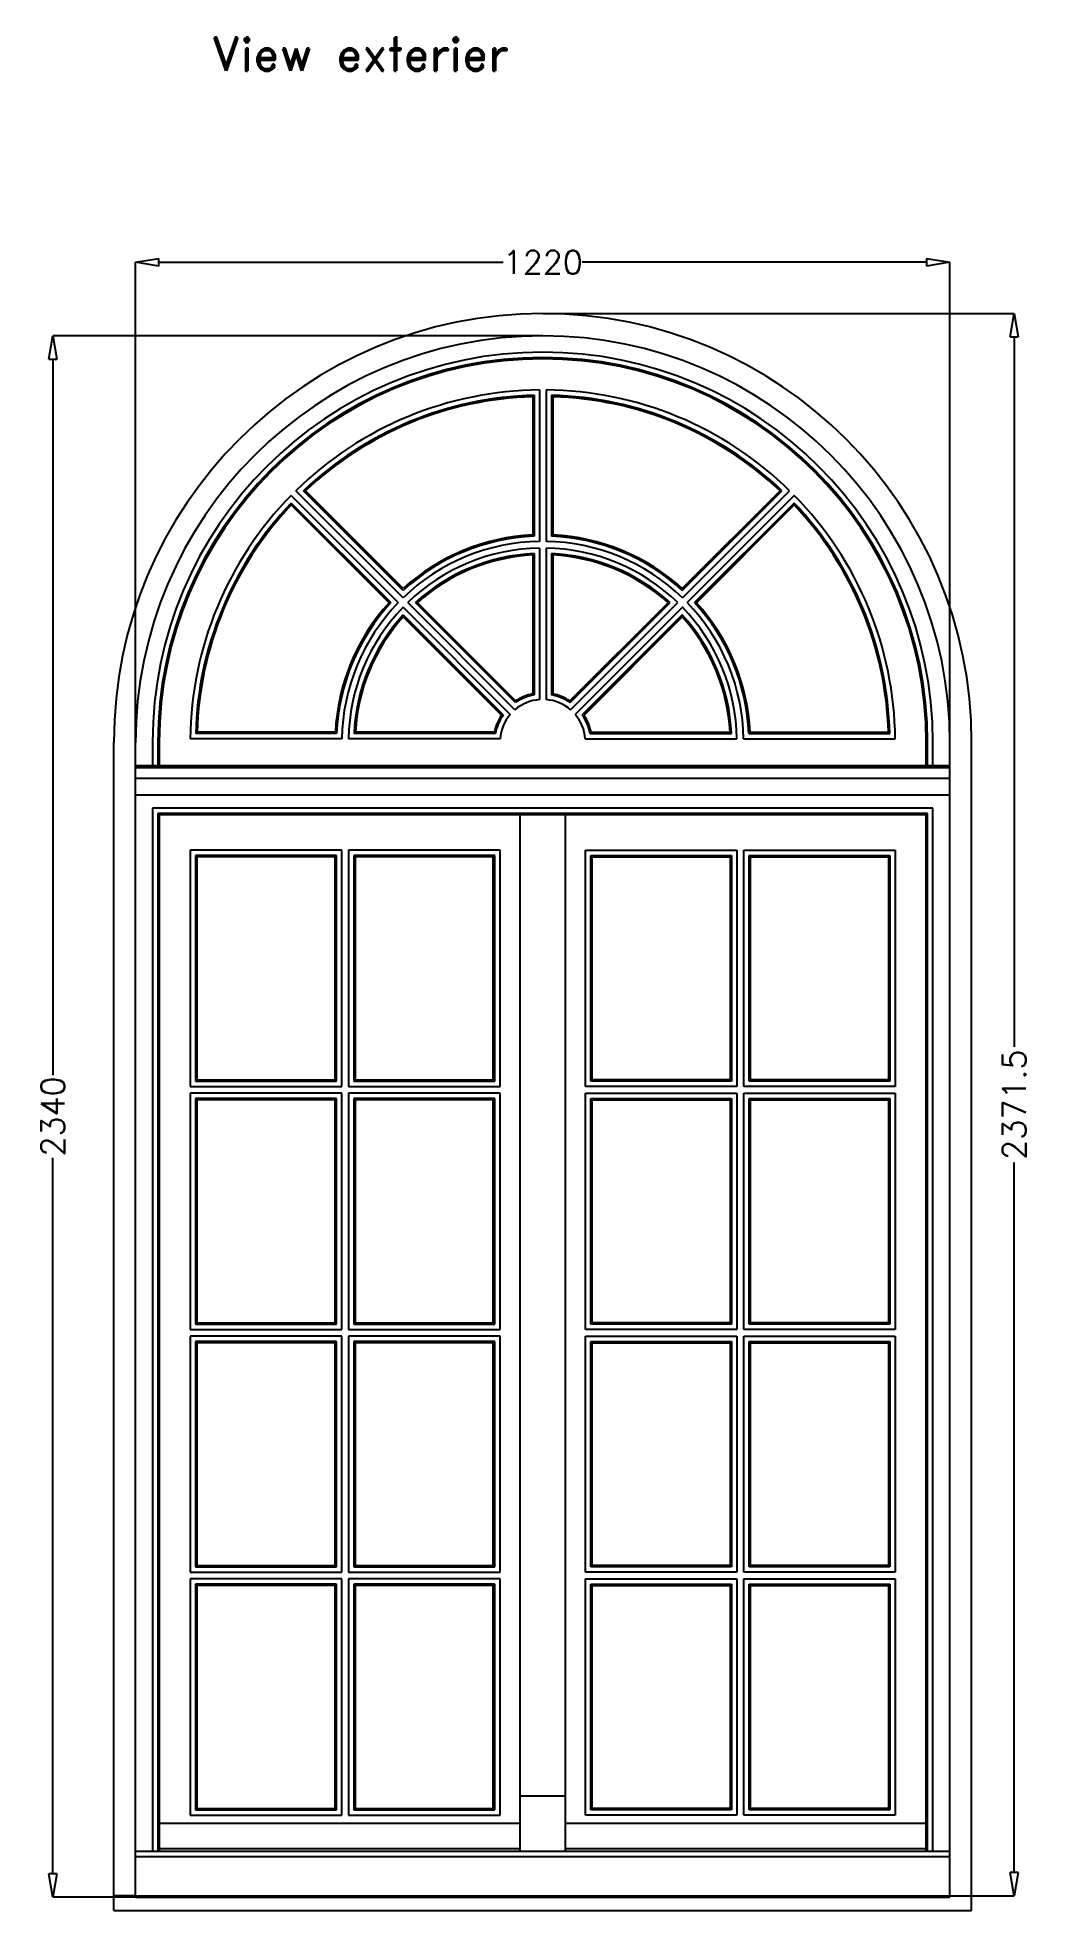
# Model space of a CAD drawing. Header units: millimetres. Extents: x 2806 to 10642, y -276 to 6064.
# Drawn here: x 7216 to 8702, y 3257 to 6064 of the extents above; entities that cross this region are included whole.
import ezdxf
from ezdxf.enums import TextEntityAlignment as Align

# ---------------------------------------------------------------- set-up
doc = ezdxf.new("R2010")
doc.units = ezdxf.units.MM
doc.layers.get('0').update_dxf_attribs({"color": 250})
for name, color, linetype in [('dim', 7, 'Continuous'), ('txt', 189, 'Continuous'), ('wall', 5, 'Continuous')]:
    doc.layers.add(name, color=color, linetype=linetype)
doc.styles.add('ROMAND', font='romand.shx')
doc.styles.add('romans', font='romans.shx')
doc.dimstyles.new('ECH1-1 objet', dxfattribs={"dimtxt": 35, "dimasz": 35, "dimexe": 0.18, "dimexo": 0, "dimgap": 0.09, "dimtad": 0, "dimdec": 8, "dimdsep": 46, "dimtxsty": 'romans', "dimblk1": 'CLOSEDBLANK', "dimblk2": 'CLOSEDBLANK', "dimsah": 1, "dimcen": 1, "dimclrd": 9, "dimclre": 9, "dimclrt": 6, "dimadec": 0, "dimazin": 0, "dimtfac": 1, "dimtdec": 8, "dimtofl": 0, "dimtmove": 0, "dimatfit": 3, "dimldrblk": 'CLOSEDBLANK', "dimfxl": 1, "dimtolj": 1, "dimtzin": 0, "dimarcsym": 0})

msp = doc.modelspace()

# ---------------------------------------------------------------- texts
at = {"layer": 'txt', "style": 'ROMAND'}
msp.add_text('View exterier', height=50, dxfattribs=at).set_placement((7698.58066124, 6013.77110727), align=Align.CENTER)

# ---------------------------------------------------------------- blocks, each defined once
blk = doc.blocks.new('_ClosedBlank')
at = {"color": 0, "linetype": 'ByBlock', "lineweight": -2}
for p, q in [((-1, 0.167), (0, 0)), ((-1, 0.167), (-1, -0.167)), ((0, 0), (-1, -0.167))]:
    blk.add_line(p, q, dxfattribs=at)
blk = doc.blocks.new('*D49')
at = {"layer": 'Defpoints', "color": 0, "transparency": 16777216}
for p in [(7362.5, 5726.8), (7362.5, 5006.6), (8582.5, 5006.6)]:
    blk.add_point(p, dxfattribs=at)
at = {"layer": 'dim', "color": 9, "lineweight": -2, "transparency": 16777216}
for p, q in [((7362.5, 5006.6), (7362.5, 5727)), ((7397.5, 5726.8), (7913.3, 5726.8)), ((8547.5, 5726.8), (8031.8, 5726.8)), ((8582.5, 5006.6), (8582.5, 5727))]:
    blk.add_line(p, q, dxfattribs=at)
at = {"layer": 'dim', "color": 9, "lineweight": -2, "transparency": 16777216, "xscale": 35, "yscale": 35, "zscale": 35, "rotation": 180}
blk.add_blockref('_ClosedBlank', (7362.5, 5726.8), dxfattribs=at)
at = {"layer": 'dim', "color": 9, "lineweight": -2, "transparency": 16777216, "xscale": 35, "yscale": 35, "zscale": 35}
blk.add_blockref('_ClosedBlank', (8582.5, 5726.8), dxfattribs=at)
at = {"layer": 'dim', "color": 6, "transparency": 16777216, "insert": (7972.5, 5726.8), "char_height": 35, "attachment_point": 5, "style": 'romans'}
blk.add_mtext('\\A1;1220', dxfattribs=at)
blk = doc.blocks.new('*D73')
at = {"layer": 'Defpoints', "color": 0, "transparency": 16777216}
for p in [(7238.6, 5616.6), (7972.5, 5616.6), (7362.5, 3276.6)]:
    blk.add_point(p, dxfattribs=at)
at = {"layer": 'dim', "color": 9, "lineweight": -2, "transparency": 16777216}
for p, q in [((7972.5, 5616.6), (7238.5, 5616.6)), ((7238.6, 5581.6), (7238.6, 4508.4)), ((7238.6, 3311.6), (7238.6, 4384.9)), ((7362.5, 3276.6), (7238.5, 3276.6))]:
    blk.add_line(p, q, dxfattribs=at)
at = {"layer": 'dim', "color": 9, "lineweight": -2, "transparency": 16777216, "xscale": 35, "yscale": 35, "zscale": 35}
for p, rotation in [((7238.6, 5616.6), 90), ((7238.6, 3276.6), 270)]:
    blk.add_blockref('_ClosedBlank', p, dxfattribs=dict(at, rotation=rotation))
at = {"layer": 'dim', "color": 6, "transparency": 16777216, "insert": (7238.6, 4446.6), "char_height": 35, "attachment_point": 5, "rotation": 90, "style": 'romans'}
blk.add_mtext('\\A1;2340', dxfattribs=at)
blk = doc.blocks.new('*D75')
at = {"layer": 'Defpoints', "color": 0, "transparency": 16777216}
for p in [(7972.5, 5650.1), (8678.8, 5650.1), (8615, 3278.6)]:
    blk.add_point(p, dxfattribs=at)
at = {"layer": 'dim', "color": 9, "lineweight": -2, "transparency": 16777216}
for p, q in [((7972.5, 5650.1), (8678.9, 5650.1)), ((8678.8, 5615.1), (8678.8, 4551.1)), ((8678.8, 3313.6), (8678.8, 4377.6)), ((8615, 3278.6), (8678.9, 3278.6))]:
    blk.add_line(p, q, dxfattribs=at)
at = {"layer": 'dim', "color": 9, "lineweight": -2, "transparency": 16777216, "xscale": 35, "yscale": 35, "zscale": 35}
for p, rotation in [((8678.8, 5650.1), 90), ((8678.8, 3278.6), 270)]:
    blk.add_blockref('_ClosedBlank', p, dxfattribs=dict(at, rotation=rotation))
at = {"layer": 'dim', "color": 6, "transparency": 16777216, "insert": (8678.8, 4464.4), "char_height": 35, "attachment_point": 5, "rotation": 90, "style": 'romans'}
blk.add_mtext('\\A1;2371.5', dxfattribs=at)

# ---------------------------------------------------------------- dimensions: what is measured, and where the dimension line sits
at = {"layer": 'dim'}
dim = msp.add_linear_dim(base=(7362.5300428201, 5726.8153180649), p1=(8582.5300428201, 5006.6223844145), p2=(7362.5300428201, 5006.6223844145), dimstyle='ECH1-1 objet', dxfattribs=at)
dim.commit()
dim.dimension.update_dxf_attribs({"geometry": '*D49', "text_midpoint": (7972.5300428201, 5726.8153180649)})
for base, p1, p2, picture, middle in [((8678.7602225838, 5650.1223844145), (8615.0300428201, 3278.6223844146), (7972.5300428201, 5650.1223844145), '*D75', (8678.7602225838, 4464.3723844145)), ((7238.6383146991, 5616.6223844145), (7362.5300428201, 3276.6223844146), (7972.5300428201, 5616.6223844145), '*D73', (7238.6383146991, 4446.6223844145))]:
    dim = msp.add_linear_dim(base=base, p1=p1, p2=p2, angle=90, dimstyle='ECH1-1 objet', dxfattribs=at)
    dim.commit()
    dim.dimension.update_dxf_attribs({"geometry": picture, "text_midpoint": middle})

# ---------------------------------------------------------------- linework, layer by layer
for p, q in [((7967.53004282, 5535.59870964), (7967.53004282, 5308.58085331)), ((7977.53004282, 5535.59870964), (7977.53004282, 5308.58085331)), ((7957.53004282, 5525.4051574), (7957.53004282, 5318.26043746)), ((7959.53004282, 5527.45985902), (7959.53004282, 5316.34880052)), ((7985.53004282, 5527.45985902), (7985.53004282, 5316.34880052)), ((7987.53004282, 5525.4051574), (7987.53004282, 5318.26043746)), ((7595.65886904, 5377.42249038), (7756.1847347, 5216.89662472)), ((7595.75705126, 5366.01059966), (7745.03511231, 5216.73253862)), ((7595.79573114, 5363.14349266), (7742.2691673, 5216.6700565)), ((7763.25580251, 5223.96769253), (7602.72993685, 5384.49355819)), ((7763.41988862, 5235.11731493), (7614.14182757, 5384.39537598)), ((7763.48237073, 5237.88325994), (7617.00893458, 5384.35669609)), ((8181.57771491, 5237.88325994), (8328.05115106, 5384.35669609)), ((8181.64019702, 5235.11731493), (8330.91825807, 5384.39537598)), ((8181.80428313, 5223.96769253), (8342.33014879, 5384.49355819)), ((8349.4012166, 5377.42249038), (8188.87535094, 5216.89662472)), ((8349.30303438, 5366.01059966), (8200.02497333, 5216.73253862)), ((8349.2643545, 5363.14349266), (8202.79091834, 5216.6700565)), ((7957.53004282, 5288.22174293), (7957.53004282, 5080.08616847)), ((7959.53004282, 5290.32364016), (7959.53004282, 5078.43904912)), ((7967.53004282, 5298.57942592), (7967.53004282, 5071.42677298)), ((7977.53004282, 5298.57942592), (7977.53004282, 5071.42677298)), ((7985.53004282, 5290.32364016), (7985.53004282, 5078.43904912)), ((7987.53004282, 5288.22174293), (7987.53004282, 5080.08616847)), ((7763.25681183, 5209.82454759), (7923.87799309, 5049.20336633)), ((7763.43767968, 5198.32997125), (7913.26271083, 5048.50494009)), ((7763.5097319, 5195.4294919), (7910.683808, 5048.25541579)), ((7930.9490609, 5056.27443414), (7770.32787965, 5216.8956154)), ((7931.64748714, 5066.8897164), (7781.82245599, 5216.71474756)), ((7931.89701144, 5069.46861923), (7784.72293533, 5216.64269534)), ((8013.1630742, 5069.46861923), (8160.33715031, 5216.64269534)), ((8013.4125985, 5066.8897164), (8163.23762965, 5216.71474756)), ((8014.11102474, 5056.27443414), (8174.73220599, 5216.8956154)), ((8181.80327381, 5209.82454759), (8021.18209255, 5049.20336633)), ((8181.62240596, 5198.32997125), (8031.79737481, 5048.50494009)), ((8181.55035374, 5195.4294919), (8034.37627764, 5048.25541579)), ((7330.03004282, 3256.62238441), (7330.03004282, 5007.62238441)), ((7388.03004282, 5007.62238441), (7388.03004282, 4972.62238441)), ((7396.03004282, 5007.62238441), (7396.03004282, 4972.62238441)), ((7398.03004282, 5007.62238441), (7398.03004282, 4972.62238441)), ((7671.57157392, 5012.62238441), (7444.55371759, 5012.62238441)), ((7663.80362672, 5020.62238441), (7452.69256822, 5020.62238441)), ((7661.89198977, 5022.62238441), (7454.74726984, 5022.62238441)), ((7908.72565426, 5012.62238441), (7681.57300132, 5012.62238441)), ((7901.71337811, 5020.62238441), (7689.82878707, 5020.62238441)), ((7900.06625876, 5022.62238441), (7691.9306843, 5022.62238441)), ((8036.33443138, 5012.62238441), (8263.48708432, 5012.62238441)), ((8043.34670753, 5020.62238441), (8255.23129857, 5020.62238441)), ((8044.99382688, 5022.62238441), (8253.12940134, 5022.62238441)), ((8273.48851172, 5012.62238441), (8500.50636805, 5012.62238441)), ((8281.25645892, 5020.62238441), (8492.36751742, 5020.62238441)), ((8283.16809587, 5022.62238441), (8490.31281581, 5022.62238441)), ((8547.03004282, 4972.62238441), (8547.03004282, 5007.62238441)), ((8549.03004282, 4972.62238441), (8549.03004282, 5007.62238441)), ((8557.03004282, 4972.62238441), (8557.03004282, 5007.62238441)), ((8615.03004282, 3256.62238441), (8615.03004282, 5007.62238441)), ((7362.53004282, 4972.62238441), (8582.53004282, 4972.62238441)), ((7362.53004282, 4969.62238441), (8582.53004282, 4969.62238441)), ((7362.53004282, 4953.62238441), (8582.53004282, 4953.62238441)), ((7362.53004282, 4928.62238441), (8582.53004282, 4928.62238441)), ((8557.03004282, 4908.62238441), (7388.03004282, 4908.62238441)), ((7388.03004282, 4908.62238441), (7388.03004282, 3345.62238441)), ((8549.03004282, 4900.62238441), (7396.03004282, 4900.62238441)), ((7396.03004282, 4900.62238441), (7396.03004282, 3345.62238441)), ((8547.03004282, 4898.62238441), (7398.03004282, 4898.62238441)), ((7398.03004282, 4898.62238441), (7398.03004282, 3345.62238441)), ((7938.53004282, 3345.62238441), (7938.53004282, 4898.62238441)), ((8006.53004282, 3345.62238441), (8006.53004282, 4898.62238441)), ((8547.03004282, 3345.62238441), (8547.03004282, 4898.62238441)), ((8549.03004282, 3345.62238441), (8549.03004282, 4900.62238441)), ((8557.03004282, 3345.62238441), (8557.03004282, 4908.62238441)), ((7671.53004282, 4845.62238441), (7444.53004282, 4845.62238441)), ((7444.53004282, 4845.62238441), (7444.53004282, 4491.62238441)), ((7663.53004282, 4837.62238441), (7452.53004282, 4837.62238441)), ((7452.53004282, 4837.62238441), (7452.53004282, 4499.62238441)), ((7661.53004282, 4835.62238441), (7454.53004282, 4835.62238441)), ((7454.53004282, 4835.62238441), (7454.53004282, 4501.62238441)), ((7661.53004282, 4501.62238441), (7661.53004282, 4835.62238441)), ((7663.53004282, 4499.62238441), (7663.53004282, 4837.62238441)), ((7671.53004282, 4491.62238441), (7671.53004282, 4845.62238441)), ((7908.53004282, 4845.62238441), (7681.53004282, 4845.62238441)), ((7681.53004282, 4845.62238441), (7681.53004282, 4491.62238441)), ((7900.53004282, 4837.62238441), (7689.53004282, 4837.62238441)), ((7689.53004282, 4837.62238441), (7689.53004282, 4499.62238441)), ((7898.53004282, 4835.62238441), (7691.53004282, 4835.62238441)), ((7691.53004282, 4835.62238441), (7691.53004282, 4501.62238441)), ((7898.53004282, 4501.62238441), (7898.53004282, 4835.62238441)), ((7900.53004282, 4499.62238441), (7900.53004282, 4837.62238441)), ((7908.53004282, 4491.62238441), (7908.53004282, 4845.62238441)), ((8036.53004282, 4491.62238441), (8036.53004282, 4845.62238441)), ((8036.53004282, 4845.62238441), (8263.53004282, 4845.62238441)), ((8044.53004282, 4499.62238441), (8044.53004282, 4837.62238441)), ((8044.53004282, 4837.62238441), (8255.53004282, 4837.62238441)), ((8046.53004282, 4501.62238441), (8046.53004282, 4835.62238441)), ((8046.53004282, 4835.62238441), (8253.53004282, 4835.62238441)), ((8253.53004282, 4835.62238441), (8253.53004282, 4501.62238441)), ((8255.53004282, 4837.62238441), (8255.53004282, 4499.62238441)), ((8263.53004282, 4845.62238441), (8263.53004282, 4491.62238441)), ((8273.53004282, 4491.62238441), (8273.53004282, 4845.62238441)), ((8273.53004282, 4845.62238441), (8500.53004282, 4845.62238441)), ((8281.53004282, 4499.62238441), (8281.53004282, 4837.62238441)), ((8281.53004282, 4837.62238441), (8492.53004282, 4837.62238441)), ((8283.53004282, 4501.62238441), (8283.53004282, 4835.62238441)), ((8283.53004282, 4835.62238441), (8490.53004282, 4835.62238441)), ((8490.53004282, 4835.62238441), (8490.53004282, 4501.62238441)), ((8492.53004282, 4837.62238441), (8492.53004282, 4499.62238441)), ((8500.53004282, 4845.62238441), (8500.53004282, 4491.62238441)), ((7444.53004282, 4491.62238441), (7671.53004282, 4491.62238441)), ((7452.53004282, 4499.62238441), (7663.53004282, 4499.62238441)), ((7454.53004282, 4501.62238441), (7661.53004282, 4501.62238441)), ((7681.53004282, 4491.62238441), (7908.53004282, 4491.62238441)), ((7689.53004282, 4499.62238441), (7900.53004282, 4499.62238441)), ((7691.53004282, 4501.62238441), (7898.53004282, 4501.62238441)), ((8263.53004282, 4491.62238441), (8036.53004282, 4491.62238441)), ((8255.53004282, 4499.62238441), (8044.53004282, 4499.62238441)), ((8253.53004282, 4501.62238441), (8046.53004282, 4501.62238441)), ((8500.53004282, 4491.62238441), (8273.53004282, 4491.62238441)), ((8492.53004282, 4499.62238441), (8281.53004282, 4499.62238441)), ((8490.53004282, 4501.62238441), (8283.53004282, 4501.62238441)), ((7671.53004282, 4481.62238441), (7444.53004282, 4481.62238441)), ((7444.53004282, 4481.62238441), (7444.53004282, 4127.62238441)), ((7663.53004282, 4473.62238441), (7452.53004282, 4473.62238441)), ((7452.53004282, 4473.62238441), (7452.53004282, 4135.62238441)), ((7661.53004282, 4471.62238441), (7454.53004282, 4471.62238441)), ((7454.53004282, 4471.62238441), (7454.53004282, 4137.62238441)), ((7661.53004282, 4137.62238441), (7661.53004282, 4471.62238441)), ((7663.53004282, 4135.62238441), (7663.53004282, 4473.62238441)), ((7671.53004282, 4127.62238441), (7671.53004282, 4481.62238441)), ((7908.53004282, 4481.62238441), (7681.53004282, 4481.62238441)), ((7681.53004282, 4481.62238441), (7681.53004282, 4127.62238441)), ((7900.53004282, 4473.62238441), (7689.53004282, 4473.62238441)), ((7689.53004282, 4473.62238441), (7689.53004282, 4135.62238441)), ((7898.53004282, 4471.62238441), (7691.53004282, 4471.62238441)), ((7691.53004282, 4471.62238441), (7691.53004282, 4137.62238441)), ((7898.53004282, 4137.62238441), (7898.53004282, 4471.62238441)), ((7900.53004282, 4135.62238441), (7900.53004282, 4473.62238441)), ((7908.53004282, 4127.62238441), (7908.53004282, 4481.62238441)), ((8036.53004282, 4127.62238441), (8036.53004282, 4481.62238441)), ((8036.53004282, 4481.62238441), (8263.53004282, 4481.62238441)), ((8044.53004282, 4135.62238441), (8044.53004282, 4473.62238441)), ((8044.53004282, 4473.62238441), (8255.53004282, 4473.62238441)), ((8046.53004282, 4137.62238441), (8046.53004282, 4471.62238441)), ((8046.53004282, 4471.62238441), (8253.53004282, 4471.62238441)), ((8253.53004282, 4471.62238441), (8253.53004282, 4137.62238441)), ((8255.53004282, 4473.62238441), (8255.53004282, 4135.62238441)), ((8263.53004282, 4481.62238441), (8263.53004282, 4127.62238441)), ((8273.53004282, 4127.62238441), (8273.53004282, 4481.62238441)), ((8273.53004282, 4481.62238441), (8500.53004282, 4481.62238441)), ((8281.53004282, 4135.62238441), (8281.53004282, 4473.62238441)), ((8281.53004282, 4473.62238441), (8492.53004282, 4473.62238441)), ((8283.53004282, 4137.62238441), (8283.53004282, 4471.62238441)), ((8283.53004282, 4471.62238441), (8490.53004282, 4471.62238441)), ((8490.53004282, 4471.62238441), (8490.53004282, 4137.62238441)), ((8492.53004282, 4473.62238441), (8492.53004282, 4135.62238441)), ((8500.53004282, 4481.62238441), (8500.53004282, 4127.62238441)), ((7444.53004282, 4127.62238441), (7671.53004282, 4127.62238441)), ((7452.53004282, 4135.62238441), (7663.53004282, 4135.62238441)), ((7454.53004282, 4137.62238441), (7661.53004282, 4137.62238441)), ((7681.53004282, 4127.62238441), (7908.53004282, 4127.62238441)), ((7689.53004282, 4135.62238441), (7900.53004282, 4135.62238441)), ((7691.53004282, 4137.62238441), (7898.53004282, 4137.62238441)), ((8263.53004282, 4127.62238441), (8036.53004282, 4127.62238441)), ((8255.53004282, 4135.62238441), (8044.53004282, 4135.62238441)), ((8253.53004282, 4137.62238441), (8046.53004282, 4137.62238441)), ((8500.53004282, 4127.62238441), (8273.53004282, 4127.62238441)), ((8492.53004282, 4135.62238441), (8281.53004282, 4135.62238441)), ((8490.53004282, 4137.62238441), (8283.53004282, 4137.62238441)), ((7671.53004282, 4117.62238441), (7444.53004282, 4117.62238441)), ((7444.53004282, 4117.62238441), (7444.53004282, 3763.62238441)), ((7663.53004282, 4109.62238441), (7452.53004282, 4109.62238441)), ((7452.53004282, 4109.62238441), (7452.53004282, 3771.62238441)), ((7661.53004282, 4107.62238441), (7454.53004282, 4107.62238441)), ((7454.53004282, 4107.62238441), (7454.53004282, 3773.62238441)), ((7661.53004282, 3773.62238441), (7661.53004282, 4107.62238441)), ((7663.53004282, 3771.62238441), (7663.53004282, 4109.62238441)), ((7671.53004282, 3763.62238441), (7671.53004282, 4117.62238441)), ((7908.53004282, 4117.62238441), (7681.53004282, 4117.62238441)), ((7681.53004282, 4117.62238441), (7681.53004282, 3763.62238441)), ((7900.53004282, 4109.62238441), (7689.53004282, 4109.62238441)), ((7689.53004282, 4109.62238441), (7689.53004282, 3771.62238441)), ((7898.53004282, 4107.62238441), (7691.53004282, 4107.62238441)), ((7691.53004282, 4107.62238441), (7691.53004282, 3773.62238441)), ((7898.53004282, 3773.62238441), (7898.53004282, 4107.62238441)), ((7900.53004282, 3771.62238441), (7900.53004282, 4109.62238441)), ((7908.53004282, 3763.62238441), (7908.53004282, 4117.62238441)), ((8036.53004282, 3763.62238441), (8036.53004282, 4117.62238441)), ((8036.53004282, 4117.62238441), (8263.53004282, 4117.62238441)), ((8044.53004282, 3771.62238441), (8044.53004282, 4109.62238441)), ((8044.53004282, 4109.62238441), (8255.53004282, 4109.62238441)), ((8046.53004282, 3773.62238441), (8046.53004282, 4107.62238441)), ((8046.53004282, 4107.62238441), (8253.53004282, 4107.62238441)), ((8253.53004282, 4107.62238441), (8253.53004282, 3773.62238441)), ((8255.53004282, 4109.62238441), (8255.53004282, 3771.62238441)), ((8263.53004282, 4117.62238441), (8263.53004282, 3763.62238441)), ((8273.53004282, 3763.62238441), (8273.53004282, 4117.62238441)), ((8273.53004282, 4117.62238441), (8500.53004282, 4117.62238441)), ((8281.53004282, 3771.62238441), (8281.53004282, 4109.62238441)), ((8281.53004282, 4109.62238441), (8492.53004282, 4109.62238441)), ((8283.53004282, 3773.62238441), (8283.53004282, 4107.62238441)), ((8283.53004282, 4107.62238441), (8490.53004282, 4107.62238441)), ((8490.53004282, 4107.62238441), (8490.53004282, 3773.62238441)), ((8492.53004282, 4109.62238441), (8492.53004282, 3771.62238441)), ((8500.53004282, 4117.62238441), (8500.53004282, 3763.62238441)), ((7444.53004282, 3763.62238441), (7671.53004282, 3763.62238441)), ((7452.53004282, 3771.62238441), (7663.53004282, 3771.62238441)), ((7454.53004282, 3773.62238441), (7661.53004282, 3773.62238441)), ((7681.53004282, 3763.62238441), (7908.53004282, 3763.62238441)), ((7689.53004282, 3771.62238441), (7900.53004282, 3771.62238441)), ((7691.53004282, 3773.62238441), (7898.53004282, 3773.62238441)), ((8263.53004282, 3763.62238441), (8036.53004282, 3763.62238441)), ((8255.53004282, 3771.62238441), (8044.53004282, 3771.62238441)), ((8253.53004282, 3773.62238441), (8046.53004282, 3773.62238441)), ((8500.53004282, 3763.62238441), (8273.53004282, 3763.62238441)), ((8492.53004282, 3771.62238441), (8281.53004282, 3771.62238441)), ((8490.53004282, 3773.62238441), (8283.53004282, 3773.62238441)), ((7671.53004282, 3753.62238441), (7444.53004282, 3753.62238441)), ((7444.53004282, 3753.62238441), (7444.53004282, 3399.62238441)), ((7663.53004282, 3745.62238441), (7452.53004282, 3745.62238441)), ((7452.53004282, 3745.62238441), (7452.53004282, 3407.62238441)), ((7661.53004282, 3743.62238441), (7454.53004282, 3743.62238441)), ((7454.53004282, 3743.62238441), (7454.53004282, 3409.62238441)), ((7661.53004282, 3409.62238441), (7661.53004282, 3743.62238441)), ((7663.53004282, 3407.62238441), (7663.53004282, 3745.62238441)), ((7671.53004282, 3399.62238441), (7671.53004282, 3753.62238441)), ((7908.53004282, 3753.62238441), (7681.53004282, 3753.62238441)), ((7681.53004282, 3753.62238441), (7681.53004282, 3399.62238441)), ((7900.53004282, 3745.62238441), (7689.53004282, 3745.62238441)), ((7689.53004282, 3745.62238441), (7689.53004282, 3407.62238441)), ((7898.53004282, 3743.62238441), (7691.53004282, 3743.62238441)), ((7691.53004282, 3743.62238441), (7691.53004282, 3409.62238441)), ((7898.53004282, 3409.62238441), (7898.53004282, 3743.62238441)), ((7900.53004282, 3407.62238441), (7900.53004282, 3745.62238441)), ((7908.53004282, 3399.62238441), (7908.53004282, 3753.62238441)), ((8036.53004282, 3399.62238441), (8036.53004282, 3753.62238441)), ((8036.53004282, 3753.62238441), (8263.53004282, 3753.62238441)), ((8044.53004282, 3407.62238441), (8044.53004282, 3745.62238441)), ((8044.53004282, 3745.62238441), (8255.53004282, 3745.62238441)), ((8046.53004282, 3409.62238441), (8046.53004282, 3743.62238441)), ((8046.53004282, 3743.62238441), (8253.53004282, 3743.62238441)), ((8253.53004282, 3743.62238441), (8253.53004282, 3409.62238441)), ((8255.53004282, 3745.62238441), (8255.53004282, 3407.62238441)), ((8263.53004282, 3753.62238441), (8263.53004282, 3399.62238441)), ((8273.53004282, 3399.62238441), (8273.53004282, 3753.62238441)), ((8273.53004282, 3753.62238441), (8500.53004282, 3753.62238441)), ((8281.53004282, 3407.62238441), (8281.53004282, 3745.62238441)), ((8281.53004282, 3745.62238441), (8492.53004282, 3745.62238441)), ((8283.53004282, 3409.62238441), (8283.53004282, 3743.62238441)), ((8283.53004282, 3743.62238441), (8490.53004282, 3743.62238441)), ((8490.53004282, 3743.62238441), (8490.53004282, 3409.62238441)), ((8492.53004282, 3745.62238441), (8492.53004282, 3407.62238441)), ((8500.53004282, 3753.62238441), (8500.53004282, 3399.62238441)), ((7938.53004282, 3428.62238441), (8006.53004282, 3428.62238441)), ((7444.53004282, 3399.62238441), (7671.53004282, 3399.62238441)), ((7452.53004282, 3407.62238441), (7663.53004282, 3407.62238441)), ((7454.53004282, 3409.62238441), (7661.53004282, 3409.62238441)), ((7681.53004282, 3399.62238441), (7908.53004282, 3399.62238441)), ((7689.53004282, 3407.62238441), (7900.53004282, 3407.62238441)), ((7691.53004282, 3409.62238441), (7898.53004282, 3409.62238441)), ((8263.53004282, 3399.62238441), (8036.53004282, 3399.62238441)), ((8255.53004282, 3407.62238441), (8044.53004282, 3407.62238441)), ((8253.53004282, 3409.62238441), (8046.53004282, 3409.62238441)), ((8500.53004282, 3399.62238441), (8273.53004282, 3399.62238441)), ((8492.53004282, 3407.62238441), (8281.53004282, 3407.62238441)), ((8490.53004282, 3409.62238441), (8283.53004282, 3409.62238441)), ((7398.03004282, 3387.61294194), (7938.53004282, 3387.61294194)), ((8006.53004282, 3387.61294194), (8547.03004282, 3387.61294194)), ((7362.53004282, 3345.62238441), (8582.53004282, 3345.62238441)), ((7398.03004282, 3349.62238441), (7938.53004282, 3349.62238441)), ((8006.53004282, 3349.62238441), (8547.03004282, 3349.62238441)), ((7362.53004282, 3337.6106755), (8582.53004282, 3337.6106755)), ((7362.53004282, 3278.62238441), (7330.03004282, 3278.62238441)), ((7330.03004282, 3256.62238441), (8615.03004282, 3256.62238441)), ((7362.53004282, 3278.62238441), (8582.53004282, 3278.62238441)), ((8582.53004282, 3278.62238441), (8615.03004282, 3278.62238441))]:
    msp.add_line(p, q)
for radius, start, end in [(642.5, 0, 180), (584.5, 360, 180), (576.5, 360, 180), (574.5, 0, 180), (528, 90.5425817792, 134.4574182208), (528, 45.5425817792, 89.4574182208), (520, 91.4325437376, 133.5674562624), (518, 91.659376158, 133.340623842), (520, 46.4325437376, 88.5674562624), (518, 46.659376158, 88.340623842), (528, 135.5425817792, 179.4574182208), (520, 136.4325437376, 178.5674562624), (518, 136.659376158, 178.340623842), (518, 1.659376158, 43.340623842), (520, 1.4325437376, 43.5674562624), (528, 0.5425817792, 44.4574182208), (301, 90.9518009107, 134.0481990893), (309, 92.41121371, 132.58878629), (311, 92.764534588, 132.235465412), (301, 45.9518009107, 89.0481990893), (309, 47.41121371, 87.58878629), (311, 47.764534588, 87.235465412), (291, 90.9845120118, 134.0154879882), (283, 92.6328881232, 132.3671118768), (281, 93.0599479677, 131.9400520323), (291, 45.9845120118, 89.0154879882), (283, 47.6328881232, 87.3671118768), (281, 48.0599479677, 86.9400520323), (311, 137.764534588, 177.235465412), (309, 137.41121371, 177.58878629), (301, 135.9518009107, 179.0481990893), (291, 135.9845120118, 179.0154879882), (283, 137.6328881232, 177.3671118768), (281, 138.0599479677, 176.9400520323), (281, 3.0599479677, 41.9400520323), (283, 2.6328881232, 42.3671118768), (291, 0.9845120118, 44.0154879882), (301, 0.9518009107, 44.0481990893), (309, 2.41121371, 42.58878629), (311, 2.764534588, 42.235465412), (64, 94.480798786, 130.519201214), (72, 100.402121009, 124.597878991), (74, 101.6950504026, 123.3049495974), (64, 49.480798786, 85.519201214), (72, 55.402121009, 79.597878991), (74, 56.6950504026, 78.3049495974), (74, 146.6950504026, 168.3049495974), (72, 145.402121009, 169.597878991), (64, 139.480798786, 175.519201214), (64, 4.480798786, 40.519201214), (72, 10.402121009, 34.597878991), (74, 11.6950504026, 33.3049495974)]:
    msp.add_arc((7972.53004282, 5007.62238441), radius, start, end)
at = {"layer": 'wall'}
for p, q in [((7362.53004282, 3276.62238441), (7362.53004282, 5006.62238441)), ((8582.53004282, 3276.62238441), (8582.53004282, 5006.62238441)), ((7362.53004282, 3276.62238441), (8582.53004282, 3276.62238441))]:
    msp.add_line(p, q, dxfattribs=at)
msp.add_arc((7972.53004282, 5006.62238441), 610, 0, 180, dxfattribs=at)

msp.set_redraw_order([(e.dxf.handle, doc.entitydb.next_handle()) for e in msp.query("TEXT MTEXT ATTDEF DIMENSION ARC_DIMENSION")])  # texts and dimensions are drawn at this point

doc.saveas('drawing.dxf')
